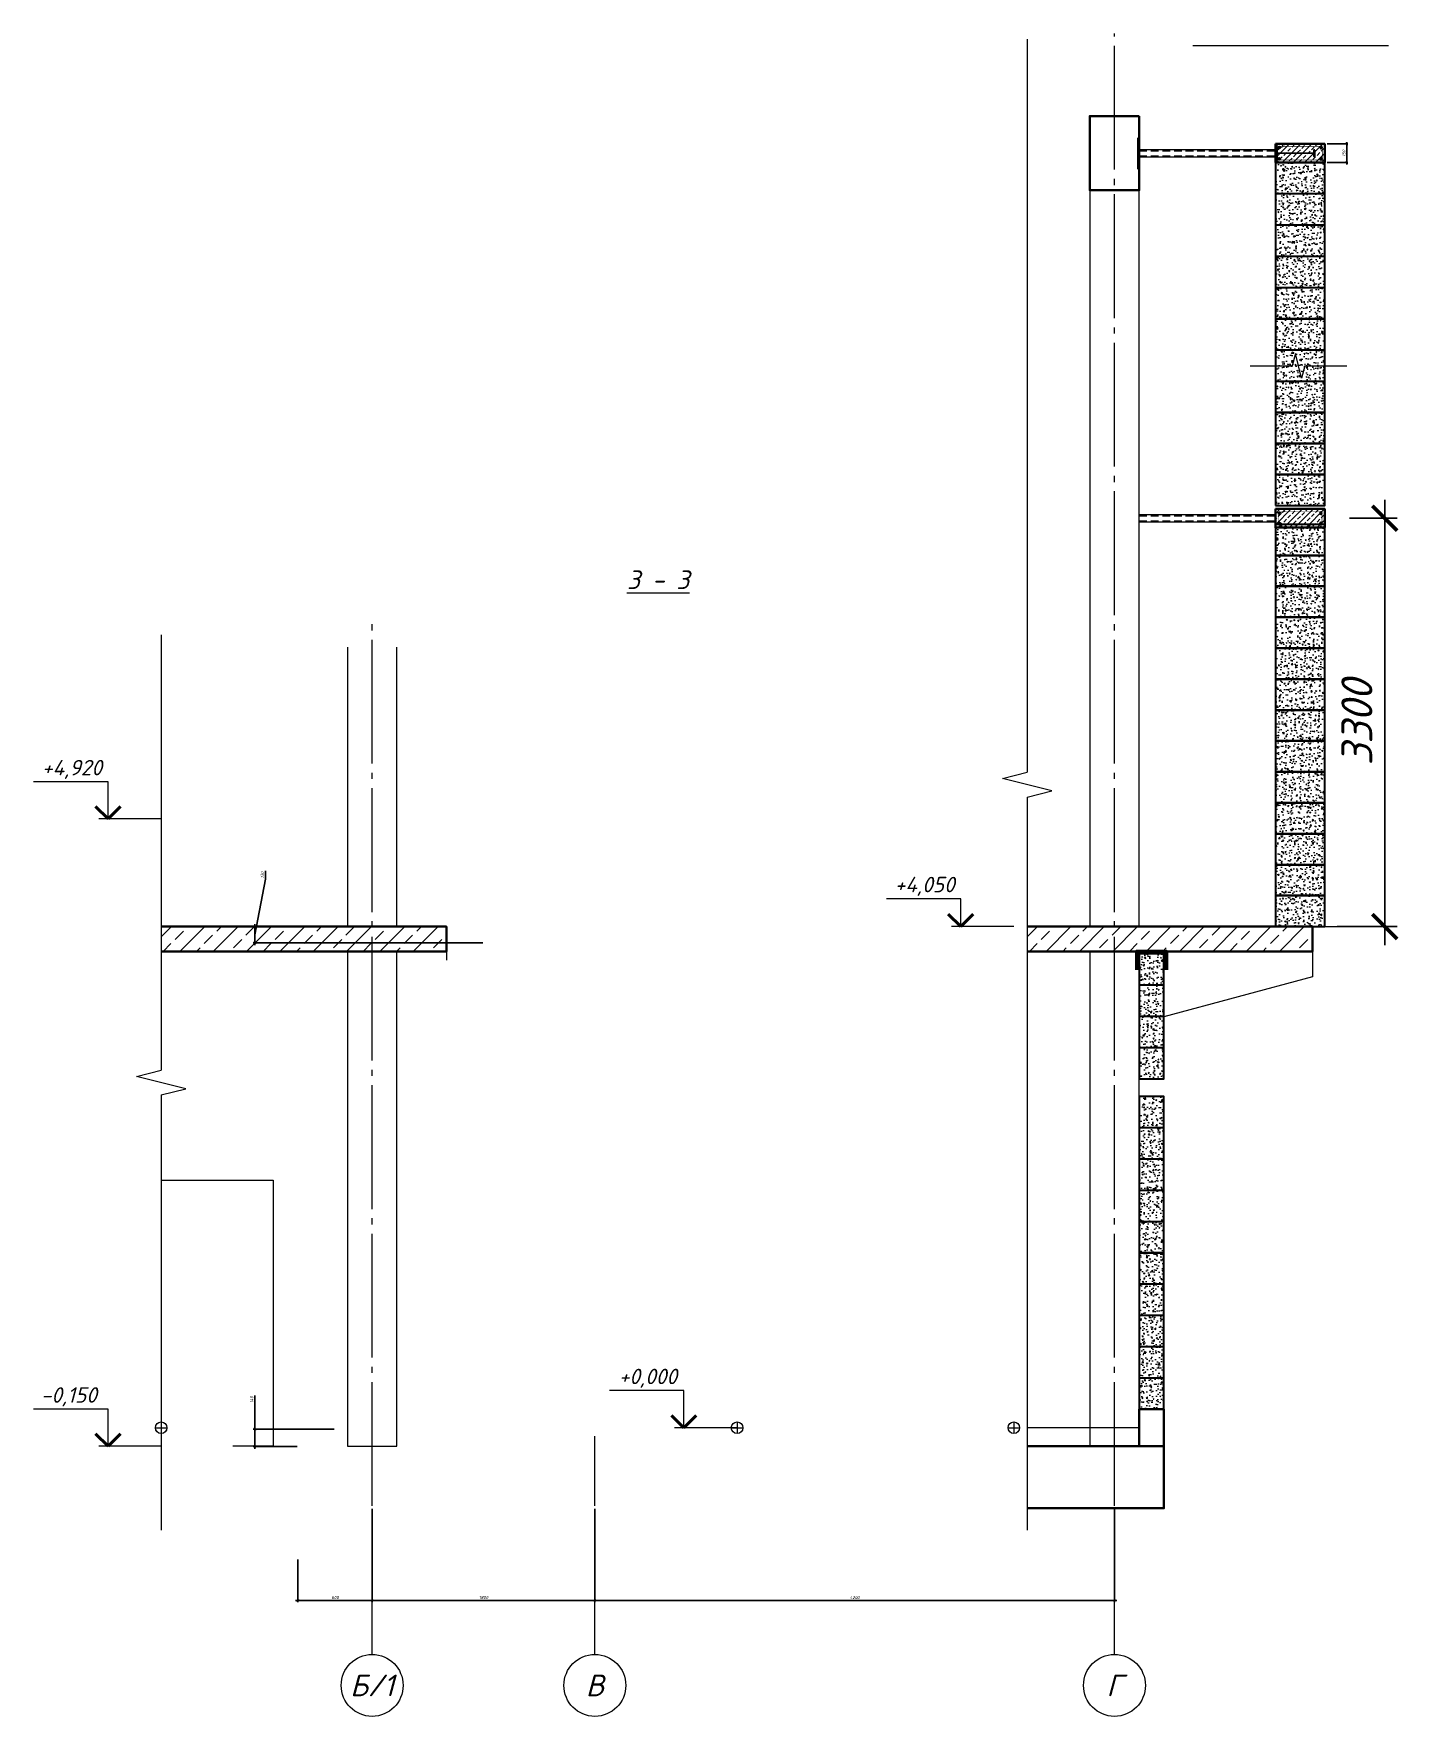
# Model space of a CAD drawing. Header units: millimetres. Extents: x -1807136 to 209800, y 0 to 410608.
# Drawn here: x -781 to 10249, y 33275 to 46873 of the extents above; entities that cross this region are included whole.
import ezdxf
from ezdxf.enums import TextEntityAlignment as Align

# ---------------------------------------------------------------- set-up
doc = ezdxf.new("R2010")
doc.units = ezdxf.units.MM
doc.header["$PDMODE"] = 3
doc.linetypes.add('GOST2.303 5', pattern=[24, 20, -1.5, 1, -1.5])
doc.linetypes.add('HIDDEN', pattern=[0.375, 0.25, -0.125])
doc.layers.get('0').update_dxf_attribs({"lineweight": 5})
doc.layers.get('Defpoints').update_dxf_attribs({"lineweight": 0})
for name, color, linetype, lineweight in [('!!!Металл', 7, 'Continuous', 15), ('!!!Металл разрез', 7, 'Continuous', 35), ('#Dimensions', 7, 'Continuous', 9), ('#Арматура', 152, 'Continuous', 30), ('#Бетон вид', 22, 'Continuous', 18), ('#Бетон разрез', 22, 'Continuous', 40), ('#Газобетон', 152, 'Continuous', 35), ('#Оси', 7, 'Continuous', 9), ('#разм', 7, 'Continuous', 9), ('A-okno', 7, 'Continuous', 0), ('k_ Каркасы', 66, 'Continuous', 0), ('k_ Отметки', 251, 'Continuous', 9)]:
    doc.layers.add(name, color=color, linetype=linetype, lineweight=lineweight)
doc.layers.add('#Hatch', color=252, linetype='Continuous', lineweight=5, true_color=0x696969)
doc.styles.add('STEP PR', font='isocpeui.ttf')
doc.dimstyles.new('SPDS', dxfattribs={"dimscale": 10, "dimtxt": 2.5, "dimasz": 2, "dimexe": 1.25, "dimexo": 0.625, "dimtad": 1, "dimdec": 0, "dimrnd": 0.001, "dimtxsty": 'STEP PR', "dimblk": 'ARCHTICK', "dimcen": 2.5, "dimdle": 2, "dimclrd": 256, "dimclre": 256, "dimclrt": 7, "dimadec": 0, "dimazin": 2, "dimtfac": 0.75, "dimtdec": 0, "dimtmove": 1, "dimatfit": 3, "dimfxl": 1, "dimtolj": 1, "dimarcsym": 1})
doc.dimstyles.new('STEP PR', dxfattribs={"dimscale": 10, "dimtxt": 2.5, "dimasz": 2, "dimexe": 1, "dimexo": 2, "dimgap": 1, "dimtad": 1, "dimdec": 4, "dimlfac": -1, "dimtxsty": 'STEP PR', "dimblk": 'ARCHTICK', "dimcen": 2, "dimdle": 1.5, "dimclrt": 1, "dimadec": 0, "dimazin": 0, "dimtfac": 1, "dimtdec": 4, "dimtmove": 1, "dimatfit": 3, "dimldrblk": 'DOTSMALL', "dimfxl": 1, "dimtolj": 1, "dimtzin": 0, "dimarcsym": 0})
doc.dimstyles.new('высотные отметки', dxfattribs={"dimtxt": 500, "dimasz": 100, "dimexe": 100, "dimexo": 0.625, "dimgap": 50, "dimtad": 1, "dimtih": 1, "dimtoh": 1, "dimdec": 3, "dimlfac": 0.001, "dimrnd": 0.005, "dimzin": 9, "dimtxsty": 'STEP PR', "dimblk": 'NONE', "dimcen": 100, "dimdle": 100, "dimse1": 1, "dimse2": 1, "dimsd1": 1, "dimsd2": 1, "dimadec": 0, "dimazin": 0, "dimtfac": 1, "dimtdec": 3, "dimtmove": 0, "dimatfit": 2, "dimldrblk": 'NONE', "dimfxl": 1, "dimarcsym": 0})
pattern_1 = [(45, (-9255.12, -45832.314), (-44.90128, 44.90128), []), (45, (-9210.22, -45832.314), (-44.90128, 44.90128), [31.75, -15.875])]

msp = doc.modelspace()

# ---------------------------------------------------------------- texts
at = {"layer": '#Оси', "linetype": 'Continuous', "ltscale": 50, "style": 'STEP PR'}
for s, p in [('Б/1', (1955.11881, 33525.09522)), ('В', (3755.11881, 33525.09522)), ('Г', (7955.11881, 33525.09522))]:
    msp.add_text(s, height=175, dxfattribs=at).set_placement(p, align=Align.MIDDLE_CENTER)
at = {"layer": 'k_ Отметки', "linetype": 'ByBlock', "insert": (4267.05252, 42385.59834), "char_height": 150, "width": 1324.3115513, "attachment_point": 8, "style": 'STEP PR'}
msp.add_mtext('{\\fISOCPEUR|b1|i1|c204|p34;\\L3 - 3}', dxfattribs=at)

# ---------------------------------------------------------------- blocks, each defined once
blk = doc.blocks.new('*U5')
at = {"color": 0, "linetype": 'ByBlock', "lineweight": -2}
for p, q in [((21.991, 0), (22.303, 1.25)), ((22.303, 1.25), (22.928, -1.25)), ((21.991, 0), (0, 0)), ((22.928, -1.25), (23.241, 0)), ((45.231, 0), (23.241, 0))]:
    blk.add_line(p, q, dxfattribs=at)
blk = doc.blocks.new('_ArchTick')
at = {"color": 0, "linetype": 'ByBlock', "const_width": 0.15}
blk.add_lwpolyline([(-0.5, -0.5), (0.5, 0.5)], dxfattribs=at)
blk = doc.blocks.new('*D13')
at = {"layer": '#Dimensions', "lineweight": -2, "transparency": 16777216}
for p, q in [((1955, 34951), (1955, 34198)), ((3755, 34951), (3755, 34198)), ((1935, 34211), (3775, 34211))]:
    blk.add_line(p, q, dxfattribs=at)
at = {"layer": 'Defpoints', "color": 0, "transparency": 16777216}
for p in [(1955, 34957), (3755, 34957), (3755, 34211)]:
    blk.add_point(p, dxfattribs=at)
at = {"layer": '#Dimensions', "lineweight": -2, "transparency": 16777216, "xscale": 20, "yscale": 20, "zscale": 20, "rotation": 180}
blk.add_blockref('_ArchTick', (1955, 34211), dxfattribs=at)
at = {"layer": '#Dimensions', "lineweight": -2, "transparency": 16777216, "xscale": 20, "yscale": 20, "zscale": 20}
blk.add_blockref('_ArchTick', (3755, 34211), dxfattribs=at)
at = {"layer": '#Dimensions', "transparency": 16777216, "insert": (2855, 34235), "char_height": 25, "attachment_point": 5, "style": 'STEP PR'}
blk.add_mtext('\\A1;1800', dxfattribs=at)
blk = doc.blocks.new('*D14')
at = {"layer": '#Dimensions', "lineweight": -2, "transparency": 16777216}
for p, q in [((3755, 34951), (3755, 34198)), ((7955, 34951), (7955, 34198)), ((3735, 34211), (7975, 34211))]:
    blk.add_line(p, q, dxfattribs=at)
at = {"layer": 'Defpoints', "color": 0, "transparency": 16777216}
for p in [(3755, 34957), (7955, 34957), (7955, 34211)]:
    blk.add_point(p, dxfattribs=at)
at = {"layer": '#Dimensions', "lineweight": -2, "transparency": 16777216, "xscale": 20, "yscale": 20, "zscale": 20, "rotation": 180}
blk.add_blockref('_ArchTick', (3755, 34211), dxfattribs=at)
at = {"layer": '#Dimensions', "lineweight": -2, "transparency": 16777216, "xscale": 20, "yscale": 20, "zscale": 20}
blk.add_blockref('_ArchTick', (7955, 34211), dxfattribs=at)
at = {"layer": '#Dimensions', "transparency": 16777216, "insert": (5855, 34235), "char_height": 25, "attachment_point": 5, "style": 'STEP PR'}
blk.add_mtext('\\A1;4200', dxfattribs=at)
blk = doc.blocks.new('*D581')
at = {"layer": 'Defpoints', "color": 0, "ltscale": 3, "transparency": 16777216}
for p in [(4574327, -914160), (4576313, -914160, 0), (4576313, -924000)]:
    blk.add_point(p, dxfattribs=at)
at = {"layer": '#разм', "color": 0, "ltscale": 3, "transparency": 16777216, "insert": (4574872, -913360), "char_height": 250, "attachment_point": 5, "style": 'STEP PR'}
blk.add_mtext('+4,920', dxfattribs=at)
blk = doc.blocks.new('_None')
blk = doc.blocks.new('*D21')
at = {"layer": 'Defpoints', "color": 0, "ltscale": 3, "transparency": 16777216}
for p in [(4574340, -924000), (4576313, -924000), (4576313, -924000, 0)]:
    blk.add_point(p, dxfattribs=at)
at = {"layer": '#разм', "color": 0, "ltscale": 3, "transparency": 16777216, "insert": (4574872, -923200), "char_height": 250, "attachment_point": 5, "style": 'STEP PR'}
blk.add_mtext('+0,000', dxfattribs=at)
blk = doc.blocks.new('*D585')
at = {"layer": 'Defpoints', "color": 0, "ltscale": 3, "transparency": 16777216}
for p in [(4574313, -924300), (4576313, -924300, 0), (4576313, -924600)]:
    blk.add_point(p, dxfattribs=at)
at = {"layer": '#разм', "color": 0, "ltscale": 3, "transparency": 16777216, "insert": (4574821, -923500), "char_height": 250, "attachment_point": 5, "style": 'STEP PR'}
blk.add_mtext('-0,150', dxfattribs=at)
blk = doc.blocks.new('*D15')
at = {"layer": '#Dimensions', "lineweight": -2, "transparency": 16777216}
for p, q in [((1007, 39592), (1092, 40041)), ((1092, 40041), (1092, 40108)), ((2549, 39657), (994, 39657)), ((1007, 39507), (1007, 39677)), ((2849, 39527), (994, 39527))]:
    blk.add_line(p, q, dxfattribs=at)
at = {"layer": 'Defpoints', "color": 0, "transparency": 16777216}
for p in [(1007, 39657), (2555, 39657), (2855, 39527)]:
    blk.add_point(p, dxfattribs=at)
at = {"layer": '#Dimensions', "lineweight": -2, "transparency": 16777216, "xscale": 20, "yscale": 20, "zscale": 20}
for p, rotation in [((1007, 39657), 90), ((1007, 39527), 270)]:
    blk.add_blockref('_ArchTick', p, dxfattribs=dict(at, rotation=rotation))
at = {"layer": '#Dimensions', "transparency": 16777216, "insert": (1068, 40074), "char_height": 25, "attachment_point": 5, "rotation": 90, "style": 'STEP PR'}
blk.add_mtext('\\A1;130', dxfattribs=at)
blk = doc.blocks.new('*D16')
at = {"layer": '#Dimensions', "lineweight": -2, "transparency": 16777216}
for p, q in [((1007, 35869), (1007, 35597)), ((1649, 35597), (994, 35597)), ((1007, 35617), (1007, 35437)), ((1349, 35457), (994, 35457))]:
    blk.add_line(p, q, dxfattribs=at)
at = {"layer": 'Defpoints', "color": 0, "transparency": 16777216}
for p in [(1655, 35597), (1007, 35457), (1355, 35457)]:
    blk.add_point(p, dxfattribs=at)
at = {"layer": '#Dimensions', "lineweight": -2, "transparency": 16777216, "xscale": 20, "yscale": 20, "zscale": 20}
for p, rotation in [((1007, 35597), 90), ((1007, 35457), 270)]:
    blk.add_blockref('_ArchTick', p, dxfattribs=dict(at, rotation=rotation))
at = {"layer": '#Dimensions', "transparency": 16777216, "insert": (982, 35835), "char_height": 25, "attachment_point": 5, "rotation": 90, "style": 'STEP PR'}
blk.add_mtext('\\A1;140', dxfattribs=at)
blk = doc.blocks.new('*D12')
at = {"layer": '#Dimensions', "lineweight": -2, "transparency": 16777216}
for p, q in [((1355, 34542), (1355, 34198)), ((1955, 34542), (1955, 34198)), ((1335, 34211), (1975, 34211))]:
    blk.add_line(p, q, dxfattribs=at)
at = {"layer": 'Defpoints', "color": 0, "transparency": 16777216}
for p in [(1355, 34548), (1955, 34548), (1955, 34211)]:
    blk.add_point(p, dxfattribs=at)
at = {"layer": '#Dimensions', "lineweight": -2, "transparency": 16777216, "xscale": 20, "yscale": 20, "zscale": 20, "rotation": 180}
blk.add_blockref('_ArchTick', (1355, 34211), dxfattribs=at)
at = {"layer": '#Dimensions', "lineweight": -2, "transparency": 16777216, "xscale": 20, "yscale": 20, "zscale": 20}
blk.add_blockref('_ArchTick', (1955, 34211), dxfattribs=at)
at = {"layer": '#Dimensions', "transparency": 16777216, "insert": (1655, 34235), "char_height": 25, "attachment_point": 5, "style": 'STEP PR'}
blk.add_mtext('\\A1;600', dxfattribs=at)
blk = doc.blocks.new('*D25')
at = {"layer": 'Defpoints', "color": 0, "ltscale": 3, "transparency": 16777216}
for p in [(4574327, -915900), (4576313, -915900, 0), (4576313, -924000)]:
    blk.add_point(p, dxfattribs=at)
at = {"layer": '#разм', "color": 0, "ltscale": 3, "transparency": 16777216, "insert": (4574872, -915250), "char_height": 250, "attachment_point": 5, "style": 'STEP PR'}
blk.add_mtext('+4,050', dxfattribs=at)
blk = doc.blocks.new('*U17')
at = {"color": 0, "linetype": 'ByBlock', "lineweight": -2}
for p, q in [((37.036, 0), (37.348, 1.25)), ((37.348, 1.25), (37.973, -1.25)), ((37.036, 0), (0, 0)), ((37.973, -1.25), (38.286, 0)), ((75.321, 0), (38.286, 0))]:
    blk.add_line(p, q, dxfattribs=at)
blk = doc.blocks.new('Г.б.250х200')
at = {"layer": '#Hatch'}
h = blk.add_hatch(dxfattribs=at)
h.set_pattern_fill('AR-CONC', color=256, scale=0.5)
h.paths.add_polyline_path([(200, 250), (0, 250), (0, 0), (200, 0)])
at = {"layer": '#Газобетон'}
blk.add_lwpolyline([(0, 0), (200, 0), (200, 250), (0, 250)], close=True, dxfattribs=at)
blk = doc.blocks.new('Г.б.250х400')
at = {"layer": '#Hatch'}
h = blk.add_hatch(dxfattribs=at)
h.set_pattern_fill('AR-CONC', color=256, scale=0.5)
h.paths.add_polyline_path([(400, 250), (0, 250), (0, 0), (400, 0)])
at = {"layer": '#Газобетон'}
blk.add_lwpolyline([(0, 0), (400, 0), (400, 250), (0, 250)], close=True, dxfattribs=at)
blk = doc.blocks.new('*U29')
at = {"layer": '#Арматура', "lineweight": 0}
h = blk.add_hatch(dxfattribs=at)
h.set_pattern_fill('ANSI31', scale=1.6)
edge = h.paths.add_edge_path()
edge.add_arc((0, 8), 8, 0, 360)
blk.add_circle((0, 8), 8)
blk = doc.blocks.new('пояс_150')
at = {"layer": '#Hatch'}
h = blk.add_hatch(dxfattribs=at)
h.set_pattern_fill('ANSI31', color=256, scale=2)
h.set_pattern_definition([(45, (-9255.119, -45832.314), (-4.4901281, 4.4901281), [])])
h.paths.add_polyline_path([(10, 150), (0, 150), (0, 75), (10, 75)])
h.paths.add_polyline_path([(10, 75), (0, 75), (0, 0), (10, 0)])
h = blk.add_hatch(dxfattribs=at)
h.set_pattern_fill('ANSI33', color=256, scale=10)
h.set_pattern_definition(pattern_1)
h.paths.add_polyline_path([(400, 150), (10, 150), (10, 75), (400, 75)])
h.paths.add_polyline_path([(400, 75), (10, 75), (10, 0), (400, 0)])
h = blk.add_hatch(dxfattribs=at)
h.set_pattern_fill('ANSI31', color=256, scale=2)
h.paths.add_polyline_path([(320, 100), (310, 100), (310, 50), (320, 50)])
at = {"layer": '!!!Металл разрез'}
for points in [[(0, 150), (10, 150), (10, 0), (0, 0)], [(320, 100), (310, 100), (310, 50), (320, 50)]]:
    blk.add_lwpolyline(points, close=True, dxfattribs=at)
at = {"layer": '#Бетон разрез'}
blk.add_lwpolyline([(0, 150), (400, 150), (400, 0), (0, 0)], close=True, dxfattribs=at)
for points in [[(10, 150), (10, 0)], [(310, 100), (310, 50)], [(320, 100), (320, 50)]]:
    blk.add_lwpolyline(points)
at = {"linetype": 'HIDDEN', "ltscale": 20}
for points in [[(0, 81), (10, 81)], [(0, 81), (10, 81)], [(0, 69), (10, 69)], [(0, 69), (10, 69)], [(310, 81), (320, 81)], [(310, 69), (320, 69)]]:
    blk.add_lwpolyline(points, dxfattribs=at)
blk.add_lwpolyline([(310, 100), (310, 100), (310, 100), (310, 100)], close=True)
at = {"layer": 'k_ Каркасы', "const_width": 4}
blk.add_lwpolyline([(20, 120), (20, 30, 0.414214), (30, 20), (370, 20, 0.414214), (380, 30), (380, 120, 0.414214), (370, 130), (30, 130, 0.414214), (20, 120, 0.414214), (30, 110, 0.098491), (34, 111), (77, 136)], format="xyb", dxfattribs=at)
at = {"layer": 'k_ Каркасы', "const_width": 12}
blk.add_lwpolyline([(10, 75), (310, 75)], dxfattribs=at)
at = {"layer": '#Арматура'}
for p in [(30, 112), (30, 22)]:
    blk.add_blockref('*U29', p, dxfattribs=at)
at = {"layer": '#Арматура', "xscale": -1}
for p in [(370, 112), (370, 22)]:
    blk.add_blockref('*U29', p, dxfattribs=at)
blk = doc.blocks.new('Пояс_150_пром')
at = {"layer": '#Hatch'}
h = blk.add_hatch(dxfattribs=at)
h.set_pattern_fill('ANSI33', color=256, scale=10)
h.set_pattern_definition(pattern_1)
h.paths.add_polyline_path([(400, 150), (0, 150), (0, 75), (400, 75)])
h.paths.add_polyline_path([(400, 75), (0, 75), (0, 0), (400, 0)])
at = {"layer": '#Бетон разрез'}
blk.add_lwpolyline([(0, 150), (400, 150), (400, 0), (0, 0)], close=True, dxfattribs=at)
at = {"layer": 'k_ Каркасы', "const_width": 4}
blk.add_lwpolyline([(23, 117), (23, 33, 0.414214), (33, 23), (367, 23, 0.414214), (377, 33), (377, 117, 0.414214), (367, 127), (33, 127, 0.414214), (23, 117, 0.414214), (33, 107, 0.098491), (37, 108), (80, 133)], format="xyb", dxfattribs=at)
at = {"layer": '#Арматура'}
for p in [(33, 109), (33, 25)]:
    blk.add_blockref('*U29', p, dxfattribs=at)
at = {"layer": '#Арматура', "xscale": -1}
for p in [(367, 109), (367, 25)]:
    blk.add_blockref('*U29', p, dxfattribs=at)
blk = doc.blocks.new('*U32')
at = {"color": 0, "linetype": 'ByBlock', "lineweight": -2}
for p, q in [((4.26, 0), (4.57, 1.25)), ((4.57, 1.25), (5.19, -1.25)), ((4.26, 0), (0, 0)), ((5.19, -1.25), (5.51, 0)), ((9.76, 0), (5.51, 0))]:
    blk.add_line(p, q, dxfattribs=at)
blk = doc.blocks.new('*D89')
at = {"color": 0, "lineweight": -2, "transparency": 16777216}
for p, q in [((10139, 43107), (10139, 39507)), ((9855, 42957), (10239, 42957)), ((9755, 39657), (10239, 39657))]:
    blk.add_line(p, q, dxfattribs=at)
at = {"layer": 'Defpoints', "color": 0, "transparency": 16777216}
for p in [(9655, 42957), (9555, 39657), (10139, 39657)]:
    blk.add_point(p, dxfattribs=at)
at = {"color": 0, "lineweight": -2, "transparency": 16777216, "xscale": 200, "yscale": 200, "zscale": 200}
for p, rotation in [((10139, 42957), 90), ((10139, 39657), 270)]:
    blk.add_blockref('_ArchTick', p, dxfattribs=dict(at, rotation=rotation))
at = {"color": 1, "transparency": 16777216, "insert": (9914, 41307), "char_height": 250, "attachment_point": 5, "rotation": 90, "style": 'STEP PR'}
blk.add_mtext('\\A1;3300', dxfattribs=at)
blk = doc.blocks.new('_DotSmall')
at = {"color": 0, "linetype": 'ByBlock', "const_width": 0.5}
blk.add_lwpolyline([(-0.0625, 0, 1), (0.0625, 0, 1)], format="xyb", close=True, dxfattribs=at)
blk = doc.blocks.new('*D90')
at = {"color": 0, "lineweight": -2, "transparency": 16777216}
for p, q in [((9675, 45982), (9842, 45982)), ((9832, 45997), (9832, 45817)), ((9675, 45832), (9842, 45832))]:
    blk.add_line(p, q, dxfattribs=at)
at = {"layer": 'Defpoints', "color": 0, "transparency": 16777216}
for p in [(9655, 45982), (9655, 45832), (9832, 45832)]:
    blk.add_point(p, dxfattribs=at)
at = {"color": 0, "lineweight": -2, "transparency": 16777216, "xscale": 20, "yscale": 20, "zscale": 20}
for p, rotation in [((9832, 45982), 90), ((9832, 45832), 270)]:
    blk.add_blockref('_ArchTick', p, dxfattribs=dict(at, rotation=rotation))
at = {"color": 1, "transparency": 16777216, "insert": (9809, 45907), "char_height": 25, "attachment_point": 5, "rotation": 90, "style": 'STEP PR'}
blk.add_mtext('\\A1;150', dxfattribs=at)
blk = doc.blocks.new('*U7')
at = {"layer": '#разм', "ltscale": 100, "elevation": 0}
for points in [[(4575453.9815, -913560.2763), (4574252.0497, -913560.2763)], [(4575453.9815, -914160.2763), (4575453.9815, -913560.2763)], [(4576313.4569, -914160.2763), (4575303.9815, -914160.2763)]]:
    blk.add_lwpolyline(points, dxfattribs=at)
at = {"layer": 'A-okno', "color": 0, "lineweight": 50, "ltscale": 100, "elevation": 0}
for points in [[(4575453.9815, -914160.2763), (4575253.9816, -913960.2764)], [(4575453.9815, -914160.2763), (4575653.9814, -913960.2764)]]:
    blk.add_lwpolyline(points, dxfattribs=at)
at = {"layer": 'Defpoints', "color": 253, "ltscale": 3, "elevation": 0}
blk.add_lwpolyline([(4576219.8409, -924000.2763), (4576407.0728, -924000.2763)], dxfattribs=at)
at = {"layer": 'Defpoints', "color": 253, "lineweight": 15, "ltscale": 3, "elevation": 0}
blk.add_lwpolyline([(4576313.4569, -923906.6603), (4576313.4569, -924093.8923)], dxfattribs=at)
at = {"layer": 'Defpoints', "color": 253, "lineweight": 15, "ltscale": 3}
blk.add_circle((4576313.4569, -924000.2763, 0), 93.616, dxfattribs=at)
at = {"layer": '#разм', "ltscale": 3}
dim = blk.add_linear_dim(base=(4574327.168, -914160.2763), p1=(4576313.4569, -924000.4215), p2=(4576313.4569, -914160.2763, 0), angle=90, dimstyle='высотные отметки', override={"dimtxt": 250, "dimlfac": 0.0005, "dimrnd": 0.005, "dimzin": 1, "dimpost": '+<>'}, dxfattribs=at)
dim.commit()
dim.dimension.update_dxf_attribs({"geometry": '*D581', "text_midpoint": (4574872.0543, -913560.2763), "dimtype": 160})
blk = doc.blocks.new('*U20')
at = {"layer": '#разм', "ltscale": 100, "elevation": 0}
for points in [[(4575453.9815, -923400.2763), (4574252.0497, -923400.2763)], [(4575453.9815, -924000.2763), (4575453.9815, -923400.2763)], [(4576313.4569, -924000.2763), (4575303.9815, -924000.2763)]]:
    blk.add_lwpolyline(points, dxfattribs=at)
at = {"layer": 'A-okno', "color": 0, "lineweight": 50, "ltscale": 100, "elevation": 0}
for points in [[(4575453.9815, -924000.2763), (4575253.9816, -923800.2764)], [(4575453.9815, -924000.2763), (4575653.9814, -923800.2764)]]:
    blk.add_lwpolyline(points, dxfattribs=at)
at = {"layer": 'Defpoints', "color": 253, "ltscale": 3, "elevation": 0}
blk.add_lwpolyline([(4576219.8409, -924000.2763), (4576407.0728, -924000.2763)], dxfattribs=at)
at = {"layer": 'Defpoints', "color": 253, "lineweight": 15, "ltscale": 3, "elevation": 0}
blk.add_lwpolyline([(4576313.4569, -923906.6603), (4576313.4569, -924093.8923)], dxfattribs=at)
at = {"layer": 'Defpoints', "color": 253, "lineweight": 15, "ltscale": 3}
blk.add_circle((4576313.4569, -924000.2763, 0), 93.616, dxfattribs=at)
at = {"layer": '#разм', "ltscale": 3}
dim = blk.add_linear_dim(base=(4574340.0468, -924000.2763), p1=(4576313.4569, -924000.4215), p2=(4576313.4569, -924000.2763, 0), angle=90, dimstyle='высотные отметки', override={"dimtxt": 250, "dimlfac": 0.0005, "dimrnd": 0.005, "dimzin": 1, "dimpost": '+<>'}, dxfattribs=at)
dim.commit()
dim.dimension.update_dxf_attribs({"geometry": '*D21', "text_midpoint": (4574872.0543, -923400.2763), "dimtype": 160})
blk = doc.blocks.new('*U8')
at = {"layer": '#разм', "ltscale": 100, "elevation": 0}
for points in [[(4575453.9815, -923700.1311), (4574252.0497, -923700.1311)], [(4575453.9815, -924300.1311), (4575453.9815, -923700.1311)], [(4576313.4569, -924300.1311), (4575303.9815, -924300.1311)]]:
    blk.add_lwpolyline(points, dxfattribs=at)
at = {"layer": '#разм', "lineweight": 50, "ltscale": 100, "elevation": 0}
for points in [[(4575453.9815, -924300.1311), (4575253.9816, -924100.1312)], [(4575453.9815, -924300.1311), (4575653.9814, -924100.1312)]]:
    blk.add_lwpolyline(points, dxfattribs=at)
at = {"layer": 'Defpoints', "color": 253, "lineweight": 15, "ltscale": 3, "elevation": 0}
for points in [[(4576313.4569, -923625.6673), (4576313.4569, -924374.5949)], [(4576313.4569, -923906.6603), (4576313.4569, -924093.8923)]]:
    blk.add_lwpolyline(points, dxfattribs=at)
at = {"layer": 'Defpoints', "color": 253, "ltscale": 3, "elevation": 0}
blk.add_lwpolyline([(4576219.8409, -924000.2763), (4576407.0728, -924000.2763)], dxfattribs=at)
at = {"layer": 'Defpoints', "color": 253, "lineweight": 15, "ltscale": 3}
blk.add_circle((4576313.4569, -924000.2763, 0), 93.616, dxfattribs=at)
at = {"layer": '#разм', "ltscale": 3}
dim = blk.add_linear_dim(base=(4574313.1732, -924300.1311), p1=(4576313.4569, -924600.4215), p2=(4576313.4569, -924300.1311, 0), angle=90, dimstyle='высотные отметки', override={"dimtxt": 250, "dimlfac": 0.0005, "dimrnd": 0.005, "dimzin": 1, "dimpost": '-<>'}, dxfattribs=at)
dim.commit()
dim.dimension.update_dxf_attribs({"geometry": '*D585', "text_midpoint": (4574820.8436, -923700.1311), "dimtype": 160})
blk = doc.blocks.new('*U24')
at = {"layer": '#разм', "ltscale": 100, "elevation": 0}
for points in [[(4575453.9815, -915449.5836), (4574252.0497, -915449.5836)], [(4575453.9815, -915900.4215), (4575453.9815, -915449.5836)], [(4576313.4569, -915900.4215), (4575303.9815, -915900.4215)]]:
    blk.add_lwpolyline(points, dxfattribs=at)
at = {"layer": 'A-okno', "color": 0, "lineweight": 50, "ltscale": 100, "elevation": 0}
for points in [[(4575453.9815, -915900.4215), (4575253.9816, -915700.4216)], [(4575453.9815, -915900.4215), (4575653.9814, -915700.4216)]]:
    blk.add_lwpolyline(points, dxfattribs=at)
at = {"layer": 'Defpoints', "color": 253, "ltscale": 3, "elevation": 0}
blk.add_lwpolyline([(4576219.8409, -924000.2763), (4576407.0728, -924000.2763)], dxfattribs=at)
at = {"layer": 'Defpoints', "color": 253, "lineweight": 15, "ltscale": 3, "elevation": 0}
blk.add_lwpolyline([(4576313.4569, -923906.6603), (4576313.4569, -924093.8923)], dxfattribs=at)
at = {"layer": 'Defpoints', "color": 253, "lineweight": 15, "ltscale": 3}
blk.add_circle((4576313.4569, -924000.2763, 0), 93.616, dxfattribs=at)
at = {"layer": '#разм', "ltscale": 3}
dim = blk.add_linear_dim(base=(4574327.168, -915900.4215), p1=(4576313.4569, -924000.4215), p2=(4576313.4569, -915900.4215, 0), angle=90, dimstyle='высотные отметки', override={"dimtxt": 250, "dimlfac": 0.0005, "dimrnd": 0.005, "dimzin": 1, "dimpost": '+<>'}, dxfattribs=at)
dim.commit()
dim.dimension.update_dxf_attribs({"geometry": '*D25', "text_midpoint": (4574872.0543, -915449.5836), "dimtype": 160})

# ---------------------------------------------------------------- dimensions: what is measured, and where the dimension line sits
at = {"layer": '#Dimensions'}
for base, p1, p2, picture, middle in [((1006.91972, 39657.31395), (2855.11881, 39527.31395), (2555.11881, 39657.31395), '*D15', (1092.05601, 40052.689)), ((1006.91972, 35457.31395), (1655.11881, 35597.31395), (1355.11881, 35457.31395), '*D16', (1016.95806, 35834.50169))]:
    dim = msp.add_linear_dim(base=base, p1=p1, p2=p2, angle=90, dimstyle='SPDS', override={"dimgap": 1.2, "dimrnd": 5, "dimtxsty": 'STEP PR', "dimblk1": 'ArchTick', "dimblk2": 'ArchTick', "dimsah": 1, "dimclrt": 256}, dxfattribs=at)
    dim.commit()
    dim.dimension.update_dxf_attribs({"geometry": picture, "text_midpoint": middle, "dimtype": 160})
for base, p1, p2, picture, middle in [((3755.11881, 34210.79606), (1955.11881, 34957.31395), (3755.11881, 34957.31395), '*D13', (2855.11881, 34235.29606)), ((7955.11881, 34210.79606), (3755.11881, 34957.31395), (7955.11881, 34957.31395), '*D14', (5855.11881, 34235.29606)), ((1955.11881, 34210.79606), (1355.11881, 34547.81984), (1955.11881, 34547.81984), '*D12', (1655.11881, 34235.29606))]:
    dim = msp.add_linear_dim(base=base, p1=p1, p2=p2, dimstyle='SPDS', override={"dimgap": 1.2, "dimrnd": 5, "dimtxsty": 'STEP PR', "dimblk1": 'ArchTick', "dimblk2": 'ArchTick', "dimsah": 1, "dimclrt": 256}, dxfattribs=at)
    dim.commit()
    dim.dimension.update_dxf_attribs({"geometry": picture, "text_midpoint": middle})
dim = msp.add_linear_dim(base=(9831.81638, 45832.31395), p1=(9655.11881, 45982.31395), p2=(9655.11881, 45832.31395), angle=90, dimstyle='STEP PR')
dim.commit()
dim.dimension.update_dxf_attribs({"geometry": '*D90', "text_midpoint": (9809.31638, 45907.31395)})
dim = msp.add_linear_dim(base=(10138.7698, 39657.31395), p1=(9655.11881, 42957.31395), p2=(9555.11881, 39657.31395), angle=90, dimstyle='STEP PR', override={"dimscale": 100})
dim.commit()
dim.dimension.update_dxf_attribs({"geometry": '*D89', "text_midpoint": (9913.7698, 41307.31395)})

# ---------------------------------------------------------------- hatches: boundary and pattern name
at = {"layer": '#Hatch'}
h = msp.add_hatch(dxfattribs=at)
h.set_pattern_fill('ANSI31', color=256, scale=2)
h.set_pattern_definition([(45, (-1110, 0), (-4.4901281, 4.4901281), [])])
h.paths.add_polyline_path([(8155.11881, 46032.31395), (8145.11881, 46032.31395), (8145.11881, 45907.31395), (8155.11881, 45907.31395)])
h.paths.add_polyline_path([(8155.11881, 45907.31395), (8145.11881, 45907.31395), (8145.11881, 45782.31395), (8155.11881, 45782.31395)])
h = msp.add_hatch(dxfattribs=at)
h.set_pattern_fill('ANSI33', color=256, scale=30, style=0)
h.set_pattern_definition([(45, (-30922.14, 178399.12), (-134.70384, 134.70384), []), (45, (-30787.44, 178399.12), (-134.70384, 134.70384), [95.25, -47.625])])
h.paths.add_polyline_path([(1955.11881, 39657.31395), (249.96137, 39657.31395), (249.96137, 39457.31395), (1955.11881, 39457.31395)])
h.paths.add_polyline_path([(2555.11881, 39457.31395), (2555.11881, 39657.31395), (1955.11881, 39657.31395), (1955.11881, 39457.31395)])
h = msp.add_hatch(dxfattribs=at)
h.set_pattern_fill('ANSI33', color=256, scale=30, style=0)
h.set_pattern_definition([(45, (-23922.14, 178399.12), (-134.70384, 134.70384), []), (45, (-23787.44, 178399.12), (-134.70384, 134.70384), [95.25, -47.625])])
h.paths.add_polyline_path([(8955.11881, 39657.31395), (7249.96137, 39657.31395), (7249.96137, 39457.31395), (8955.11881, 39457.31395)])
h.paths.add_polyline_path([(9555.11881, 39457.31395), (9555.11881, 39657.31395), (8955.11881, 39657.31395), (8955.11881, 39457.31395)])

# ---------------------------------------------------------------- linework, layer by layer
at = {"layer": '!!!Металл'}
for points in [[(8155.11881, 45937.31395), (9255.11881, 45937.31395)], [(8155.11881, 45877.31395), (9255.11881, 45877.31395)], [(8155.11881, 42987.31395), (9255.11881, 42987.31395)], [(8155.11881, 42987.31395), (9255.11881, 42987.31395)], [(8155.11881, 42927.31395), (9255.11881, 42927.31395)], [(8155.11881, 42927.31395), (9255.11881, 42927.31395)], [(2555.11881, 39610.23191), (2555.11881, 39386.62512)]]:
    msp.add_lwpolyline(points, dxfattribs=at)
at = {"layer": '!!!Металл', "linetype": 'HIDDEN', "ltscale": 250}
for points in [[(8155.11881, 45927.31395), (9255.11881, 45927.31395)], [(8155.11881, 42977.31395), (9255.11881, 42977.31395)]]:
    msp.add_lwpolyline(points, dxfattribs=at)
at = {"layer": '!!!Металл разрез'}
msp.add_lwpolyline([(8145.11881, 46032.31395), (8155.11881, 46032.31395), (8155.11881, 45782.31395), (8145.11881, 45782.31395)], close=True, dxfattribs=at)
at = {"layer": '!!!Металл разрез', "lineweight": 60}
msp.add_lwpolyline([(8135.11881, 39307.31395), (8135.11881, 39457.31395), (8375.11881, 39457.31395), (8375.11881, 39307.31395)], dxfattribs=at)
at = {"layer": '#Бетон вид'}
for points in [[(7755.11881, 46207.31395), (7755.11881, 39657.31395), (8155.11881, 39657.31395), (8155.11881, 46207.31395)], [(7755.11881, 46207.31395), (8155.11881, 46207.31395)], [(1755.11881, 41914.34099), (1755.11881, 39657.31395), (2155.11881, 39657.31395), (2155.11881, 41914.34099)], [(8035.11881, 39657.31395), (9555.11881, 39657.31395)], [(9555.11881, 39657.31395), (9555.11881, 39250.13428)], [(7755.11881, 39457.31395), (7755.11881, 35457.31395)], [(8155.11881, 35457.31395), (8155.11881, 35457.31395), (8155.11881, 39437.31395)], [(9555.11881, 39250.13428), (8355.11881, 38928.59525)], [(249.96137, 37607.31395), (1155.11881, 37607.31395), (1155.11881, 35457.31395), (830.43975, 35457.31395)], [(8155.11881, 35607.31395), (7249.96137, 35607.31395)]]:
    msp.add_lwpolyline(points, dxfattribs=at)
msp.add_lwpolyline([(1755.11881, 35457.31395), (2155.11881, 35457.31395), (2155.11881, 39457.31395), (1755.11881, 39457.31395)], close=True, dxfattribs=at)
at = {"layer": '#Бетон разрез'}
msp.add_lwpolyline([(8155.11881, 46207.31395), (7755.11881, 46207.31395), (7755.11881, 45607.31395), (8155.11881, 45607.31395)], close=True, dxfattribs=at)
for points in [[(249.96137, 39457.31395), (2555.11881, 39457.31395), (2555.11881, 39610.23191), (2555.11881, 39657.31395), (2437.18955, 39657.31395), (249.96137, 39657.31395)], [(7249.96137, 39457.31395), (9555.11881, 39457.31395), (9555.11881, 39610.23191), (9555.11881, 39657.31395), (9437.18955, 39657.31395), (7249.96137, 39657.31395)], [(8355.11881, 35457.31395), (8355.11881, 35757.31395), (8155.11881, 35757.31395), (8155.11881, 35457.31395)], [(7249.96137, 34957.31395), (8355.11881, 34957.31395), (8355.11881, 35457.31395)], [(7249.96137, 35457.31395), (8355.11881, 35457.31395)]]:
    msp.add_lwpolyline(points, dxfattribs=at)
at = {"layer": '#Оси', "linetype": 'GOST2.303 5', "ltscale": 50}
for points in [[(7955.11881, 33775.09522), (7955.11881, 46873.40618)], [(1955.11881, 33775.09522), (1955.11881, 42121.0787)], [(3755.11881, 33775.09522), (3755.11881, 35538.24537)]]:
    msp.add_lwpolyline(points, dxfattribs=at)
at = {"layer": '#Оси', "linetype": 'Continuous', "ltscale": 50}
for centre in [(1955.11881, 33525.09522), (3755.11881, 33525.09522), (7955.11881, 33525.09522)]:
    msp.add_circle(centre, 250, dxfattribs=at)
for points in [[(8588.07444, 46777.31395), (10169.64131, 46777.31395)], [(8155.11881, 46032.31395), (8155.11881, 45782.31395)], [(9265.11881, 45907.31395), (9565.11881, 45907.31395)], [(2235.11881, 39657.31395), (2535.11881, 39657.31395)], [(9335.11881, 39657.31395), (9635.11881, 39657.31395)], [(9555.11881, 39657.31395), (10106.19998, 39657.31395)]]:
    msp.add_lwpolyline(points)
at = {"linetype": 'HIDDEN', "ltscale": 250}
for points in [[(8155.11881, 45887.31395), (9255.11881, 45887.31395)], [(8155.11881, 42937.31395), (9255.11881, 42937.31395)]]:
    msp.add_lwpolyline(points, dxfattribs=at)

# ---------------------------------------------------------------- block references
at = {"layer": '#разм', "lineweight": 15, "xscale": 0.5, "yscale": 0.5, "zscale": 0.5}
for name, p in [('*U7', (-2287906.76708, 497607.4521, 0)), ('*U24', (-2281014.9755, 497607.52471)), ('*U20', (-2283251.86158, 497607.4521, 0)), ('*U8', (-2287906.76708, 497607.52471, 0))]:
    msp.add_blockref(name, p, dxfattribs=at)
at = {"xscale": -160, "yscale": 160, "zscale": 160, "rotation": 270}
for name, p in [('*U17', (7249.96137, 34778.63582)), ('*U5', (249.96137, 34778.63582))]:
    msp.add_blockref(name, p, dxfattribs=at)
for name, p in [('пояс_150', (9255.11881, 45832.31395)), ('Г.б.250х400', (9255.11881, 45582.31395)), ('Г.б.250х400', (9255.11881, 45329.31395)), ('Г.б.250х400', (9255.11881, 45076.31395)), ('Г.б.250х400', (9255.11881, 44823.31395)), ('Г.б.250х400', (9255.11881, 44570.31395)), ('Г.б.250х400', (9255.11881, 44317.31395)), ('Г.б.250х400', (9255.11881, 44064.31395)), ('Г.б.250х400', (9255.11881, 43811.31395)), ('Г.б.250х400', (9255.11881, 43561.31395)), ('Г.б.250х400', (9255.11881, 43311.31395)), ('Г.б.250х400', (9255.11881, 43061.31395)), ('Пояс_150_пром', (9255.11881, 42882.31395)), ('Г.б.250х400', (9255.11881, 42657.31395)), ('Г.б.250х400', (9255.11881, 42407.31395)), ('Г.б.250х400', (9255.11881, 42157.31395)), ('Г.б.250х400', (9255.11881, 41907.31395)), ('Г.б.250х400', (9255.11881, 41657.31395)), ('Г.б.250х400', (9255.11881, 41407.31395)), ('Г.б.250х400', (9255.11881, 41157.31395)), ('Г.б.250х400', (9255.11881, 40907.31395)), ('Г.б.250х400', (9255.11881, 40657.31395)), ('Г.б.250х400', (9255.11881, 40407.31395)), ('Г.б.250х400', (9255.11881, 40157.31395)), ('Г.б.250х400', (9255.11881, 39907.31395)), ('Г.б.250х400', (9255.11881, 39657.31395)), ('Г.б.250х200', (8155.11881, 39187.31395)), ('Г.б.250х200', (8155.11881, 38934.31395)), ('Г.б.250х200', (8155.11881, 38681.31395)), ('Г.б.250х200', (8155.11881, 38428.31395)), ('Г.б.250х200', (8155.11881, 38034.31395)), ('Г.б.250х200', (8155.11881, 37781.31395)), ('Г.б.250х200', (8155.11881, 37528.31395)), ('Г.б.250х200', (8155.11881, 37275.31395)), ('Г.б.250х200', (8155.11881, 37022.31395)), ('Г.б.250х200', (8155.11881, 36769.31395)), ('Г.б.250х200', (8155.11881, 36516.31395)), ('Г.б.250х200', (8155.11881, 36263.31395)), ('Г.б.250х200', (8155.11881, 36010.31395)), ('Г.б.250х200', (8155.11881, 35757.31395))]:
    msp.add_blockref(name, p)
at = {"xscale": -80, "yscale": -80, "zscale": -80}
msp.add_blockref('*U32', (9833.26939, 44188.54884), dxfattribs=at)

msp.set_redraw_order([(e.dxf.handle, doc.entitydb.next_handle()) for e in msp.query("TEXT MTEXT ATTDEF DIMENSION ARC_DIMENSION")])  # texts and dimensions are drawn at this point

doc.saveas('drawing.dxf')
